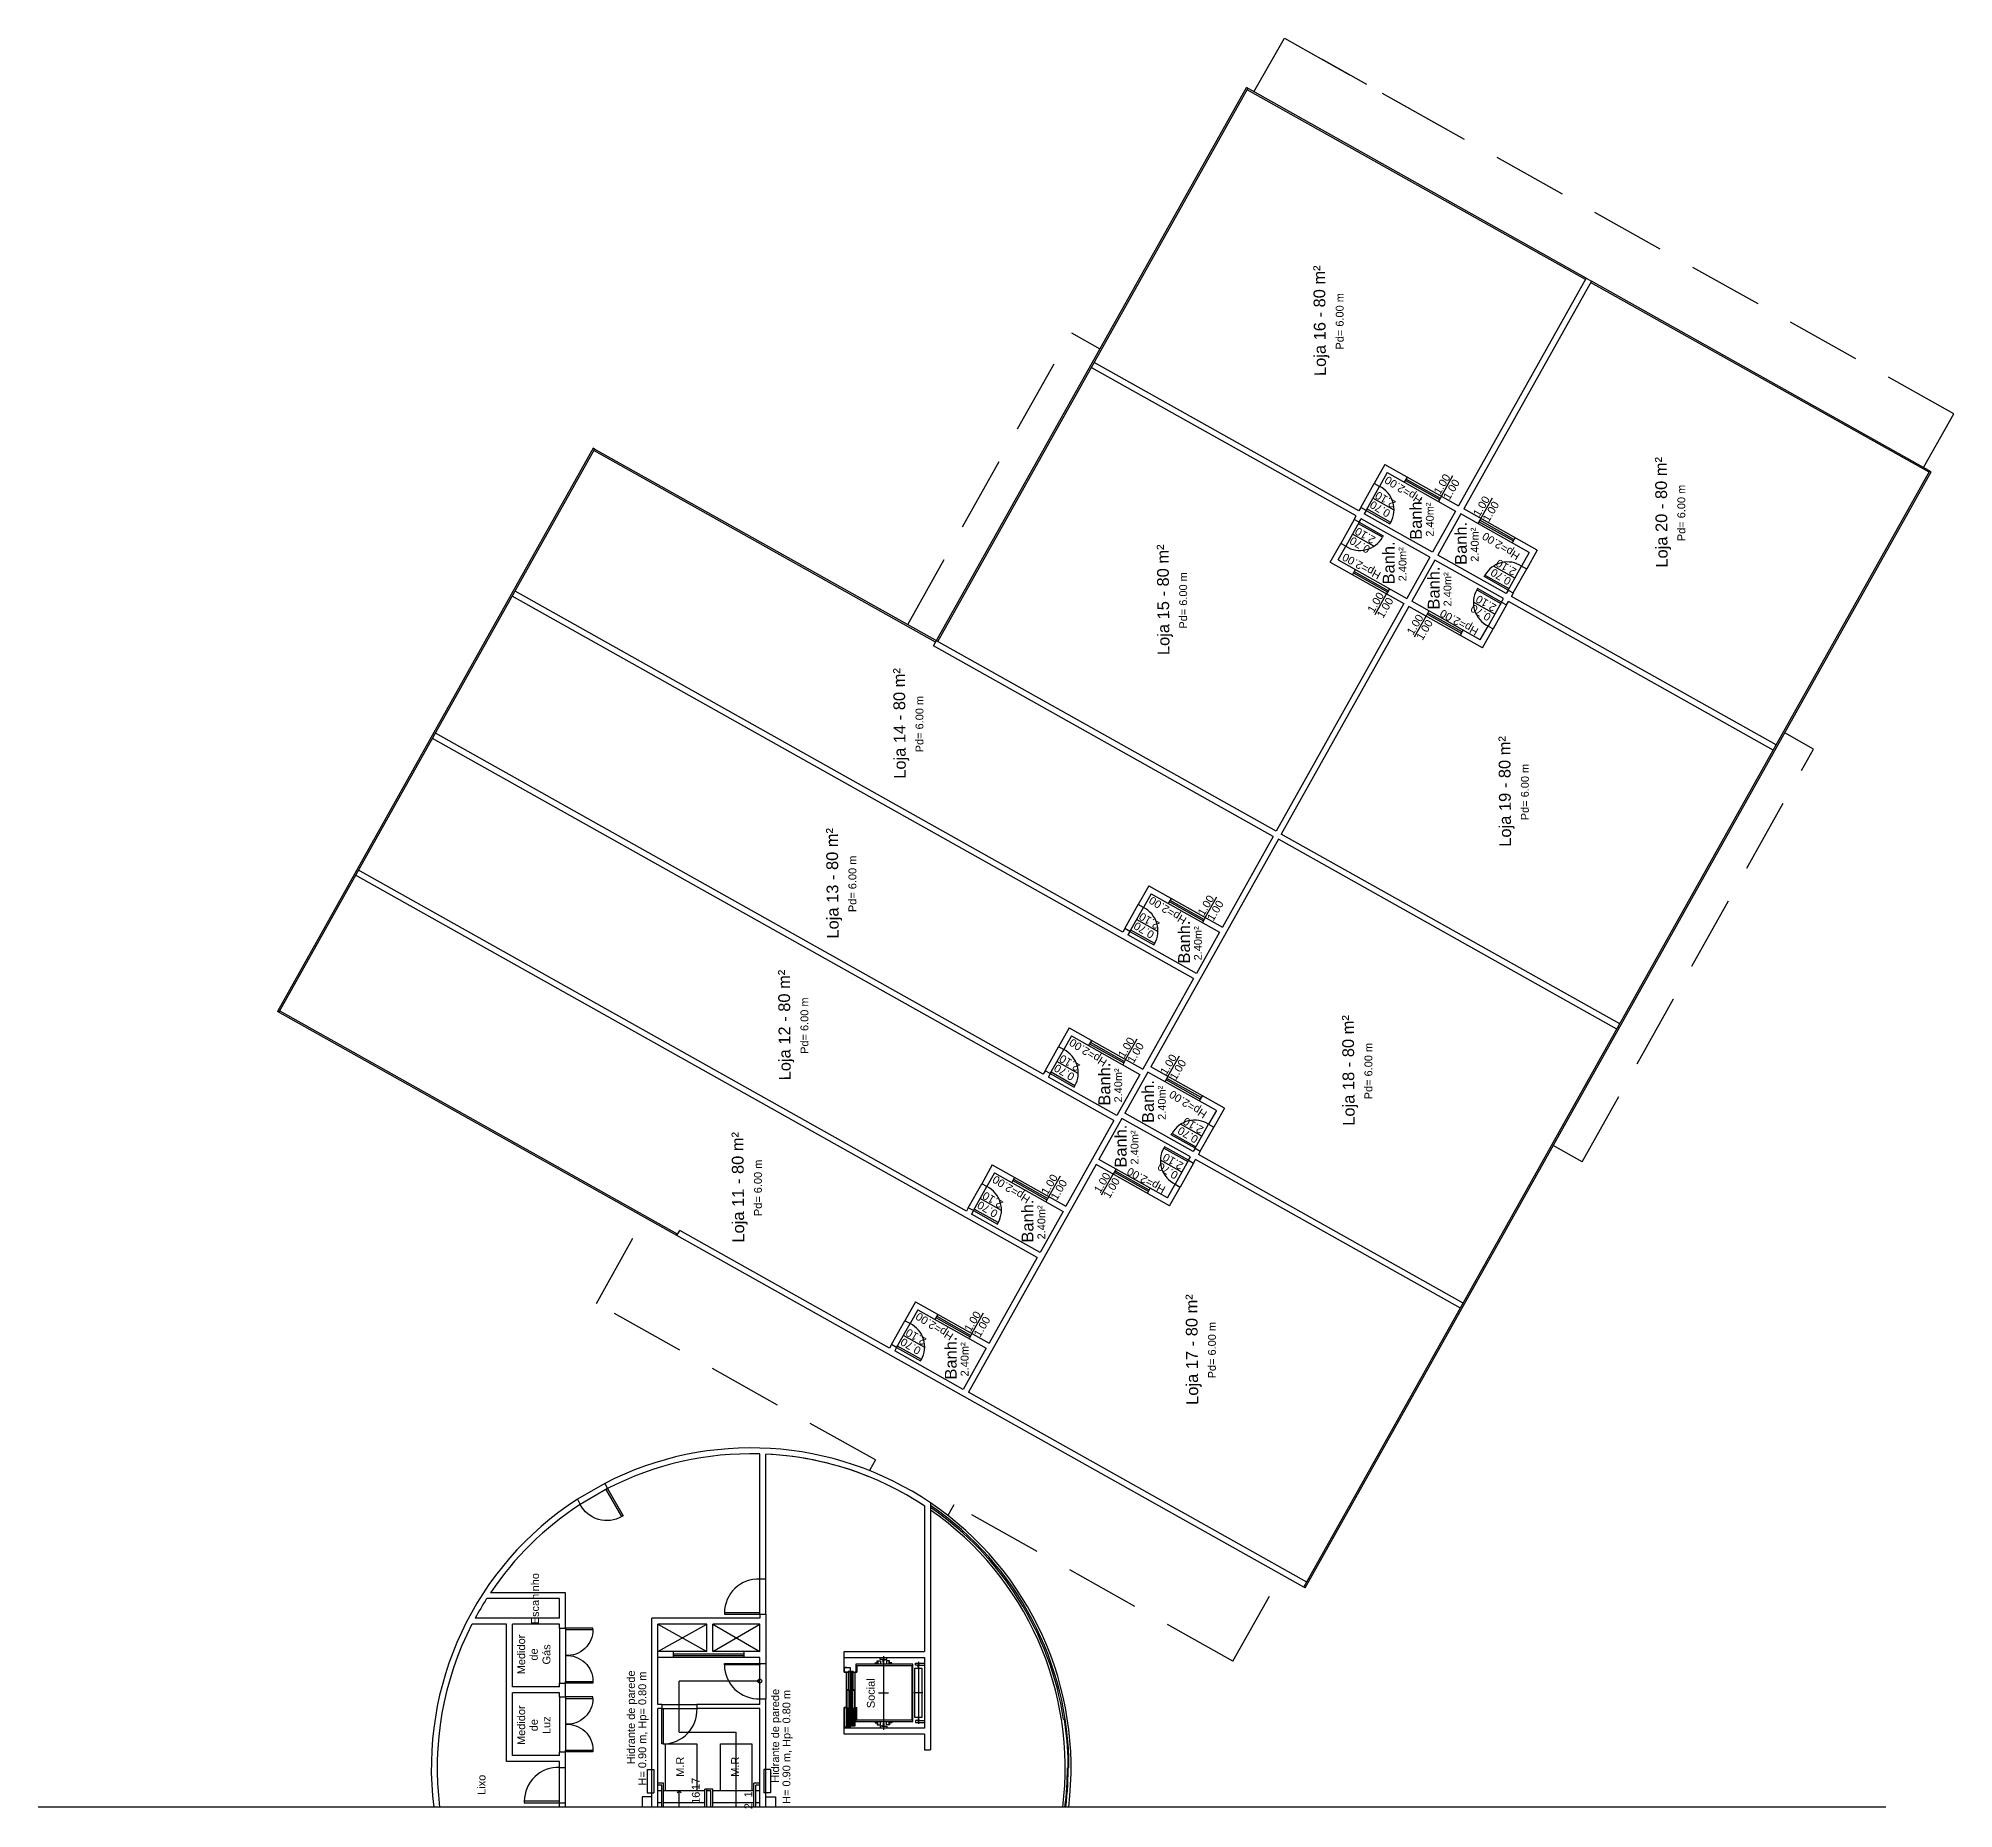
# Model space of a CAD drawing. Header units: millimetres. Extents: x -210 to 1173, y -437 to 320.
# Drawn here: x 862.41 to 911.2, y -181.3 to -136.2 of the extents above; entities that cross this region are included whole.
import ezdxf
from ezdxf.enums import TextEntityAlignment as Align

# ---------------------------------------------------------------- set-up
doc = ezdxf.new("R2010")
doc.units = ezdxf.units.MM
doc.header["$LTSCALE"] = 0.3
for name, pattern in [('DASHDOTX2', [50.8, 25.4, -12.7, 0, -12.7]), ('DASHED2', [9.525, 6.35, -3.175]), ('LTYPE_4', [112.5, 56.25, -56.25]), ('LTYPE_6', [168.75, 112.5, -28.125, 0, -28.125])]:
    doc.linetypes.add(name, pattern=pattern)
for name, color, linetype in [('CORTE', 6, 'Continuous'), ('COTAS', 1, 'Continuous'), ('ESQUADRIAS', 3, 'Continuous'), ('LAYER_0', 6, 'Continuous'), ('LINHA DE CORTE', 6, 'DASHDOTX2'), ('PISO', 1, 'Continuous'), ('PROJEÇÃO', 1, 'DASHED2'), ('TEXTOS', 2, 'Continuous'), ('VISTA', 2, 'Continuous')]:
    doc.layers.add(name, color=color, linetype=linetype)
doc.styles.add('2MM 1_100', font='ARIAL.TTF', dxfattribs={"height": 0.2})
doc.styles.add('3MM 1_100', font='ARIAL.TTF', dxfattribs={"height": 0.3})

msp = doc.modelspace()

# ---------------------------------------------------------------- texts
at = {"layer": 'TEXTOS'}
for s, height, rotation, style, p in [('Loja 16 - 80 m²', 0.3, 90.4898, '3MM 1_100', (895.05, -143.395)), ('Pd= 6.00 m', 0.2, 90, '2MM 1_100', (895.561, -143.41)), ('Loja 20 - 80 m²', 0.3, 90.4898, '3MM 1_100', (903.755, -148.276)), ('Hp=2.00', 0.2, 147.5922, '2MM 1_100', (897.184, -147.709)), ('1.00', 0.2, 59.4538, '2MM 1_100', (898.168, -147.558)), ('2.10', 0.2, 149.4538, '2MM 1_100', (896.724, -147.954)), ('1.00', 0.2, 59.4538, '2MM 1_100', (898.407, -147.692)), ('Pd= 6.00 m', 0.2, 90, '2MM 1_100', (904.265, -148.292)), ('0.70', 0.2, 149.4538, '2MM 1_100', (896.59, -148.193)), ('Banh.', 0.3, 90, '3MM 1_100', (897.504, -148.427)), ('2.40m²', 0.2, 90, '2MM 1_100', (897.857, -148.459)), ('1.00', 0.2, 59.4538, '2MM 1_100', (899.172, -148.121)), ('1.00', 0.2, 59.4538, '2MM 1_100', (899.411, -148.255)), ('2.10', 0.2, 149.4538, '2MM 1_100', (896.21, -148.87)), ('Banh.', 0.3, 90, '3MM 1_100', (898.649, -149.067)), ('2.40m²', 0.2, 90, '2MM 1_100', (899.002, -149.099)), ('Hp=2.00', 0.2, 147.5922, '2MM 1_100', (899.67, -149.14)), ('Loja 15 - 80 m²', 0.3, 90.4898, '3MM 1_100', (891.064, -150.503)), ('0.70', 0.2, 149.4538, '2MM 1_100', (896.076, -149.109)), ('Banh.', 0.3, 90, '3MM 1_100', (896.809, -149.564)), ('2.40m²', 0.2, 90, '2MM 1_100', (897.162, -149.597)), ('Hp=2.00', 0.2, 151.1332, '2MM 1_100', (896.117, -149.649)), ('Banh.', 0.3, 90, '3MM 1_100', (897.955, -150.204)), ('0.70', 0.2, 149.4538, '2MM 1_100', (899.667, -149.919)), ('2.10', 0.2, 149.4538, '2MM 1_100', (899.801, -149.68)), ('Pd= 6.00 m', 0.2, 90, '2MM 1_100', (891.574, -150.519)), ('2.40m²', 0.2, 90, '2MM 1_100', (898.308, -150.237)), ('1.00', 0.2, 59.4538, '2MM 1_100', (896.478, -150.571)), ('1.00', 0.2, 59.4538, '2MM 1_100', (896.718, -150.705)), ('Hp=2.00', 0.2, 151.1332, '2MM 1_100', (898.604, -151.08)), ('0.70', 0.2, 149.4538, '2MM 1_100', (899.154, -150.835)), ('2.10', 0.2, 149.4538, '2MM 1_100', (899.288, -150.596)), ('1.00', 0.2, 59.4538, '2MM 1_100', (897.482, -151.134)), ('1.00', 0.2, 59.4538, '2MM 1_100', (897.722, -151.268)), ('Loja 14 - 80 m²', 0.3, 90.4898, '3MM 1_100', (884.346, -153.654)), ('Pd= 6.00 m', 0.2, 90, '2MM 1_100', (884.856, -153.67)), ('Loja 19 - 80 m²', 0.3, 90.4898, '3MM 1_100', (899.768, -155.385)), ('Pd= 6.00 m', 0.2, 90, '2MM 1_100', (900.279, -155.4)), ('Loja 13 - 80 m²', 0.3, 90.4898, '3MM 1_100', (882.637, -157.725)), ('Pd= 6.00 m', 0.2, 90, '2MM 1_100', (883.147, -157.74)), ('Hp=2.00', 0.2, 147.5922, '2MM 1_100', (891.18, -158.417)), ('1.00', 0.2, 59.4538, '2MM 1_100', (892.153, -158.287)), ('2.10', 0.2, 149.4538, '2MM 1_100', (890.709, -158.683)), ('1.00', 0.2, 59.4538, '2MM 1_100', (892.392, -158.421)), ('0.70', 0.2, 149.4538, '2MM 1_100', (890.574, -158.922)), ('Banh.', 0.3, 90, '3MM 1_100', (891.596, -159.221)), ('2.40m²', 0.2, 90, '2MM 1_100', (891.949, -159.253)), ('Loja 12 - 80 m²', 0.3, 90.4898, '3MM 1_100', (881.414, -161.336)), ('Pd= 6.00 m', 0.2, 90, '2MM 1_100', (881.925, -161.351)), ('Loja 18 - 80 m²', 0.3, 90.4898, '3MM 1_100', (895.782, -162.493)), ('Hp=2.00', 0.2, 147.5922, '2MM 1_100', (889.15, -162.037)), ('1.00', 0.2, 59.4538, '2MM 1_100', (890.123, -161.906)), ('1.00', 0.2, 59.4538, '2MM 1_100', (890.362, -162.041)), ('Pd= 6.00 m', 0.2, 90, '2MM 1_100', (896.293, -162.509)), ('0.70', 0.2, 149.4538, '2MM 1_100', (888.544, -162.542)), ('2.10', 0.2, 149.4538, '2MM 1_100', (888.679, -162.302)), ('Banh.', 0.3, 90, '3MM 1_100', (889.566, -162.84)), ('2.40m²', 0.2, 90, '2MM 1_100', (889.919, -162.873)), ('1.00', 0.2, 59.4538, '2MM 1_100', (891.199, -162.338)), ('1.00', 0.2, 59.4538, '2MM 1_100', (891.439, -162.472)), ('Banh.', 0.3, 90, '3MM 1_100', (890.677, -163.284)), ('2.40m²', 0.2, 90, '2MM 1_100', (891.03, -163.316)), ('Hp=2.00', 0.2, 147.5922, '2MM 1_100', (891.697, -163.357)), ('Banh.', 0.3, 90, '3MM 1_100', (889.982, -164.421)), ('0.70', 0.2, 149.4538, '2MM 1_100', (891.694, -164.136)), ('2.10', 0.2, 149.4538, '2MM 1_100', (891.829, -163.897)), ('Loja 11 - 80 m²', 0.3, 90.4898, '3MM 1_100', (880.23, -165.469)), ('2.40m²', 0.2, 90, '2MM 1_100', (890.335, -164.454)), ('Pd= 6.00 m', 0.2, 90, '2MM 1_100', (880.741, -165.484)), ('0.70', 0.2, 149.4538, '2MM 1_100', (891.181, -165.052)), ('2.10', 0.2, 149.4538, '2MM 1_100', (891.315, -164.813)), ('Hp=2.00', 0.2, 147.5922, '2MM 1_100', (887.193, -165.525)), ('1.00', 0.2, 59.4538, '2MM 1_100', (888.166, -165.395)), ('1.00', 0.2, 59.4538, '2MM 1_100', (888.406, -165.53)), ('1.00', 0.2, 59.4538, '2MM 1_100', (889.51, -165.351)), ('1.00', 0.2, 59.4538, '2MM 1_100', (889.749, -165.485)), ('Hp=2.00', 0.2, 151.1332, '2MM 1_100', (890.631, -165.297)), ('0.70', 0.2, 149.4538, '2MM 1_100', (886.588, -166.031)), ('2.10', 0.2, 149.4538, '2MM 1_100', (886.722, -165.791)), ('Banh.', 0.3, 90, '3MM 1_100', (887.609, -166.329)), ('2.40m²', 0.2, 90, '2MM 1_100', (887.962, -166.362)), ('Loja 17 - 80 m²', 0.3, 90.4898, '3MM 1_100', (891.796, -169.602)), ('Hp=2.00', 0.2, 147.5922, '2MM 1_100', (885.237, -169.014)), ('1.00', 0.2, 59.4538, '2MM 1_100', (886.21, -168.884)), ('1.00', 0.2, 59.4538, '2MM 1_100', (886.449, -169.018)), ('0.70', 0.2, 149.4538, '2MM 1_100', (884.631, -169.519)), ('2.10', 0.2, 149.4538, '2MM 1_100', (884.766, -169.28)), ('Banh.', 0.3, 90, '3MM 1_100', (885.653, -169.818)), ('Pd= 6.00 m', 0.2, 90, '2MM 1_100', (892.306, -169.617)), ('2.40m²', 0.2, 90, '2MM 1_100', (886.006, -169.851)), ('Escaninho', 0.2, 90, '2MM 1_100', (875.063, -175.947)), ('Medidor', 0.2, 90, '2MM 1_100', (874.71, -177.368)), ('Gás', 0.2, 90, '2MM 1_100', (875.353, -177.368)), ('de', 0.2, 90, '2MM 1_100', (875.031, -177.368)), ('Hidrante de parede', 0.2, 90, '2MM 1_100', (877.506, -178.971)), ('H= 0.90 m, Hp= 0.80 m', 0.2, 90, '2MM 1_100', (877.794, -179.255)), ('Social', 0.2, 90, '2MM 1_100', (883.616, -178.356)), ('Hidrante de parede', 0.2, 90, '2MM 1_100', (881.18, -179.441)), ('H= 0.90 m, Hp= 0.80 m', 0.2, 90, '2MM 1_100', (881.467, -179.724)), ('Medidor', 0.2, 90, '2MM 1_100', (874.71, -179.169)), ('de', 0.2, 90, '2MM 1_100', (875.031, -179.169)), ('Luz', 0.2, 90, '2MM 1_100', (875.353, -179.169)), ('M.R', 0.2, 90, '2MM 1_100', (878.758, -180.228)), ('M.R', 0.2, 90, '2MM 1_100', (880.158, -180.228)), ('Lixo', 0.2, 90, '2MM 1_100', (873.699, -180.688)), ('17', 0.2, 90, '2MM 1_100', (879.155, -180.664)), ('16', 0.2, 90, '2MM 1_100', (879.158, -181.019)), ('1', 0.2, 90, '2MM 1_100', (880.496, -180.933)), ('2', 0.2, 90, '2MM 1_100', (880.496, -181.233))]:
    msp.add_text(s, height=height, rotation=rotation, dxfattribs=dict(at, style=style)).set_placement(p, align=Align.MIDDLE_CENTER)

# ---------------------------------------------------------------- linework, layer by layer
msp.add_line((909.475, -181.257), (862.407, -181.257))
at = {"layer": 'CORTE'}
for p, q in [((901.842, -142.313), (898.59, -148.113)), ((901.973, -142.386), (898.72, -148.187)), ((901.842, -142.313), (901.973, -142.386)), ((895.98, -148.369), (889.234, -144.586)), ((896.053, -148.238), (889.307, -144.456)), ((896.713, -147.061), (896.444, -147.541)), ((896.771, -147.265), (896.575, -147.614)), ((896.713, -147.061), (898.59, -148.113)), ((896.771, -147.265), (898.516, -148.244)), ((896.575, -147.614), (896.444, -147.541)), ((896.102, -148.151), (896.053, -148.238)), ((896.233, -148.225), (896.102, -148.151)), ((896.233, -148.225), (896.184, -148.312)), ((897.929, -149.291), (896.184, -148.312)), ((898.516, -148.244), (897.929, -149.291)), ((898.647, -148.317), (898.06, -149.364)), ((900.391, -149.296), (898.647, -148.317)), ((900.596, -149.238), (898.72, -148.187)), ((895.931, -148.456), (895.98, -148.369)), ((896.061, -148.53), (895.931, -148.456)), ((896.061, -148.53), (896.11, -148.443)), ((897.856, -149.421), (896.11, -148.443)), ((895.319, -149.547), (895.588, -149.067)), ((895.523, -149.489), (895.719, -149.14)), ((895.719, -149.14), (895.588, -149.067)), ((900.391, -149.296), (900.196, -149.644)), ((900.596, -149.238), (900.327, -149.718)), ((895.319, -149.547), (897.196, -150.599)), ((895.523, -149.489), (897.269, -150.468)), ((897.856, -149.421), (897.269, -150.468)), ((897.987, -149.495), (897.4, -150.541)), ((899.731, -150.473), (897.987, -149.495)), ((899.804, -150.342), (898.06, -149.364)), ((900.196, -149.644), (900.327, -149.718)), ((890.038, -158.967), (874.552, -150.283)), ((899.853, -150.255), (899.804, -150.342)), ((899.853, -150.255), (899.984, -150.328)), ((891.84, -160.15), (874.478, -150.414)), ((897.196, -150.599), (893.943, -156.399)), ((897.326, -150.672), (894.074, -156.473)), ((899.202, -151.724), (897.326, -150.672)), ((899.144, -151.52), (897.4, -150.541)), ((899.682, -150.56), (899.731, -150.473)), ((899.682, -150.56), (899.813, -150.634)), ((899.813, -150.634), (899.862, -150.546)), ((906.608, -154.33), (899.862, -150.546)), ((899.984, -150.328), (899.935, -150.416)), ((906.682, -154.199), (899.935, -150.416)), ((899.144, -151.52), (899.34, -151.171)), ((899.202, -151.724), (899.471, -151.244)), ((899.34, -151.171), (899.471, -151.244)), ((893.869, -156.53), (885.213, -151.675)), ((893.943, -156.399), (885.286, -151.545)), ((889.81, -163.769), (872.448, -154.033)), ((888.008, -162.587), (872.522, -153.902)), ((894, -156.603), (890.748, -162.404)), ((893.869, -156.53), (892.573, -158.841)), ((902.622, -161.438), (894, -156.603)), ((902.695, -161.308), (894.074, -156.473)), ((887.853, -167.258), (870.492, -157.522)), ((886.051, -166.076), (870.565, -157.391)), ((890.698, -157.79), (890.429, -158.269)), ((890.755, -157.994), (890.56, -158.343)), ((890.698, -157.79), (892.573, -158.841)), ((890.755, -157.994), (892.5, -158.972)), ((890.56, -158.343), (890.429, -158.269)), ((890.087, -158.88), (890.038, -158.967)), ((890.217, -158.953), (890.087, -158.88)), ((890.217, -158.953), (890.168, -159.041)), ((891.913, -160.019), (890.168, -159.041)), ((892.5, -158.972), (891.913, -160.019)), ((891.84, -160.15), (890.543, -162.461)), ((888.668, -161.409), (888.399, -161.889)), ((888.668, -161.409), (890.543, -162.461)), ((888.53, -161.962), (888.399, -161.889)), ((888.726, -161.614), (888.53, -161.962)), ((888.726, -161.614), (890.47, -162.592)), ((892.623, -163.455), (890.748, -162.404)), ((888.057, -162.5), (888.008, -162.587)), ((888.188, -162.573), (888.057, -162.5)), ((888.188, -162.573), (888.139, -162.66)), ((889.883, -163.638), (888.139, -162.66)), ((890.47, -162.592), (889.883, -163.638)), ((890.674, -162.534), (890.087, -163.581)), ((892.419, -163.513), (890.674, -162.534)), ((892.623, -163.455), (892.354, -163.935)), ((889.81, -163.769), (888.587, -165.95)), ((890.014, -163.712), (889.427, -164.759)), ((891.758, -164.69), (890.014, -163.712)), ((891.832, -164.559), (890.087, -163.581)), ((892.419, -163.513), (892.223, -163.862)), ((892.223, -163.862), (892.354, -163.935)), ((889.354, -164.889), (886.101, -170.69)), ((886.712, -164.898), (886.443, -165.378)), ((886.712, -164.898), (888.587, -165.95)), ((891.229, -165.941), (889.354, -164.889)), ((891.171, -165.737), (889.427, -164.759)), ((891.709, -164.777), (891.758, -164.69)), ((891.709, -164.777), (891.84, -164.851)), ((891.881, -164.472), (891.832, -164.559)), ((891.84, -164.851), (891.889, -164.763)), ((891.881, -164.472), (892.011, -164.545)), ((898.636, -168.547), (891.889, -164.763)), ((892.011, -164.545), (891.962, -164.633)), ((898.709, -168.416), (891.962, -164.633)), ((886.573, -165.451), (886.443, -165.378)), ((886.769, -165.102), (886.573, -165.451)), ((886.769, -165.102), (888.513, -166.081)), ((891.171, -165.737), (891.367, -165.388)), ((891.367, -165.388), (891.498, -165.461)), ((891.229, -165.941), (891.498, -165.461)), ((886.1, -165.988), (886.051, -166.076)), ((886.231, -166.062), (886.1, -165.988)), ((886.231, -166.062), (886.182, -166.149)), ((887.927, -167.127), (886.182, -166.149)), ((888.513, -166.081), (887.927, -167.127)), ((878.674, -166.696), (878.747, -166.566)), ((894.649, -175.655), (878.674, -166.696)), ((884.095, -169.565), (878.747, -166.566)), ((887.853, -167.258), (886.63, -169.439)), ((884.755, -168.387), (884.486, -168.867)), ((884.813, -168.591), (884.617, -168.94)), ((884.755, -168.387), (886.63, -169.439)), ((884.813, -168.591), (886.557, -169.57)), ((884.617, -168.94), (884.486, -168.867)), ((884.144, -169.477), (884.095, -169.565)), ((884.274, -169.551), (884.144, -169.477)), ((884.274, -169.551), (884.226, -169.638)), ((885.97, -170.616), (884.226, -169.638)), ((886.557, -169.57), (885.97, -170.616)), ((894.723, -175.525), (886.101, -170.69)), ((880.788, -175.446), (880.788, -172.26)), ((880.938, -175.446), (880.938, -172.265)), ((876.838, -173.011), (876.907, -173.144)), ((876.145, -173.412), (876.214, -173.546)), ((884.988, -173.588), (884.988, -177.296)), ((885.138, -173.508), (885.138, -179.794)), ((874.338, -175.003), (874.338, -175)), ((880.788, -175.446), (880.938, -175.446)), ((875.688, -175.946), (873.83, -175.946)), ((875.838, -175.796), (873.928, -175.796)), ((875.688, -176.446), (875.688, -175.946)), ((875.838, -176.696), (875.838, -175.796)), ((874.338, -176.596), (873.456, -176.596)), ((875.688, -176.446), (873.535, -176.446)), ((874.338, -180.096), (874.338, -176.596)), ((874.488, -178.196), (874.488, -176.596)), ((875.688, -176.596), (874.488, -176.596)), ((875.688, -176.696), (875.688, -176.596)), ((878.038, -181.257), (878.038, -176.446)), ((880.788, -176.446), (878.038, -176.446)), ((878.188, -177.446), (878.188, -176.596)), ((879.438, -176.596), (878.188, -176.596)), ((878.188, -176.596), (879.438, -177.296)), ((878.188, -177.296), (879.438, -176.596)), ((879.438, -177.296), (879.438, -176.596)), ((879.588, -177.296), (879.588, -176.596)), ((880.788, -176.596), (879.588, -176.596)), ((879.588, -177.296), (880.788, -176.596)), ((879.588, -176.596), (880.788, -177.296)), ((880.788, -176.346), (880.788, -176.446)), ((880.788, -176.346), (880.938, -176.346)), ((880.788, -177.296), (880.788, -176.596)), ((880.938, -176.346), (880.938, -177.596)), ((880.938, -176.446), (880.938, -176.446)), ((875.688, -176.696), (875.838, -176.696)), ((879.438, -177.296), (878.188, -177.296)), ((878.188, -178.646), (878.188, -177.446)), ((880.788, -177.446), (878.188, -177.446)), ((880.788, -177.296), (879.588, -177.296)), ((880.788, -177.596), (880.788, -177.446)), ((882.938, -177.296), (884.988, -177.296)), ((882.938, -177.701), (882.938, -177.296)), ((882.938, -177.446), (884.988, -177.446)), ((884.988, -177.446), (884.988, -179.246)), ((875.688, -178.196), (875.688, -178.096)), ((875.688, -178.096), (875.838, -178.096)), ((875.838, -178.446), (875.838, -178.096)), ((883.259, -177.646), (883.258, -177.647)), ((875.688, -178.196), (874.488, -178.196)), ((874.488, -179.946), (874.488, -178.346)), ((875.688, -178.346), (874.488, -178.346)), ((875.688, -178.446), (875.688, -178.346)), ((875.688, -178.446), (875.838, -178.446)), ((880.788, -178.646), (880.788, -178.496)), ((880.938, -181.257), (880.938, -178.496)), ((878.288, -178.646), (878.188, -178.646)), ((878.288, -178.746), (878.188, -178.746)), ((878.188, -181.257), (878.188, -178.746)), ((880.788, -178.646), (879.188, -178.646)), ((880.788, -178.746), (879.188, -178.746)), ((880.788, -181.257), (880.788, -178.746)), ((882.938, -179.396), (882.938, -179.221)), ((884.988, -179.246), (882.938, -179.246)), ((884.988, -179.396), (882.938, -179.396)), ((884.988, -179.246), (883.088, -179.246)), ((884.988, -179.396), (884.988, -179.794)), ((875.688, -179.946), (874.488, -179.946)), ((875.688, -179.946), (875.688, -179.846)), ((875.688, -179.846), (875.838, -179.846)), ((875.838, -180.246), (875.838, -179.846)), ((884.988, -179.794), (885.138, -179.794)), ((875.688, -180.096), (874.338, -180.096)), ((875.688, -180.246), (875.688, -180.096)), ((875.688, -180.246), (875.838, -180.246)), ((877.918, -180.297), (877.918, -180.897)), ((877.918, -180.297), (878.088, -180.297)), ((878.088, -180.297), (878.088, -180.897)), ((881.058, -180.297), (880.888, -180.297)), ((880.888, -180.297), (880.888, -180.897)), ((881.058, -180.297), (881.058, -180.897)), ((877.918, -180.897), (878.088, -180.897)), ((881.058, -180.897), (880.888, -180.897)), ((875.688, -181.257), (875.688, -181.146)), ((875.688, -181.146), (875.838, -181.146)), ((875.838, -181.257), (875.838, -181.146))]:
    msp.add_line(p, q, dxfattribs=at)
for points in [[(878.038, -181.257), (878.038, -180.997), (877.788, -180.997), (877.788, -181.257)], [(880.938, -181.257), (880.938, -180.997), (881.188, -180.997), (881.188, -181.257)], [(878.038, -181.297), (878.038, -181.297)]]:
    msp.add_lwpolyline(points, dxfattribs=at)
for radius, start, end in [(8.15, 55.8983, 117.244), (8, 88.4307, 117.244), (8, 67.3907, 87.3556), (8, 56.4665, 87.3556), (8.15, 122.8772, 187.0479), (8, 122.9832, 146.1136), (8, 147.3981, 151.556), (8, 152.7709, 187.1808)]:
    msp.add_arc((880.569, -180.257), radius, start, end, dxfattribs=at)
at = {"layer": 'COTAS'}
for p, q in [((898.152, -147.868), (898.448, -147.341)), ((896.947, -148.224), (896.404, -147.919)), ((899.156, -148.431), (899.452, -147.904)), ((896.433, -149.14), (895.89, -148.835)), ((900.025, -149.95), (899.481, -149.645)), ((896.463, -150.881), (896.758, -150.354)), ((899.511, -150.866), (898.968, -150.561)), ((897.467, -151.444), (897.762, -150.917)), ((892.137, -158.597), (892.433, -158.07)), ((890.932, -158.953), (890.389, -158.648)), ((890.107, -162.216), (890.403, -161.689)), ((888.902, -162.572), (888.359, -162.268)), ((891.184, -162.648), (891.479, -162.121)), ((892.052, -164.167), (891.509, -163.862)), ((891.538, -165.083), (890.995, -164.778)), ((888.151, -165.705), (888.446, -165.178)), ((889.494, -165.661), (889.79, -165.134)), ((886.945, -166.061), (886.402, -165.757)), ((886.194, -169.194), (886.49, -168.667)), ((884.989, -169.55), (884.446, -169.245)), ((880.788, -178.046), (878.738, -178.046)), ((878.738, -179.346), (878.738, -178.046)), ((878.738, -179.346), (880.188, -179.346)), ((880.188, -181.257), (880.188, -179.346)), ((878.738, -180.846), (878.687, -180.896)), ((878.738, -180.846), (878.787, -180.896)), ((878.738, -181.257), (878.738, -180.846))]:
    msp.add_line(p, q, dxfattribs=at)
msp.add_circle((880.788, -178.046), 0.05, dxfattribs=at)
at = {"layer": 'ESQUADRIAS'}
for p, q in [((885.213, -151.675), (893.186, -137.458)), ((885.321, -151.564), (893.22, -137.478)), ((901.842, -142.313), (893.186, -137.458)), ((901.823, -142.348), (893.201, -137.513)), ((910.575, -147.256), (901.954, -142.421)), ((910.63, -147.241), (901.973, -142.386)), ((876.547, -146.643), (868.5, -160.991)), ((876.581, -146.663), (868.535, -161.011)), ((876.581, -146.663), (876.547, -146.643)), ((885.267, -151.579), (876.562, -146.698)), ((885.321, -151.564), (876.581, -146.663)), ((894.649, -175.655), (910.595, -147.221)), ((894.684, -175.675), (910.63, -147.241)), ((878.674, -166.696), (868.5, -160.991)), ((878.693, -166.661), (868.555, -160.976)), ((894.684, -175.675), (894.649, -175.655)), ((888.568, -179.016), (888.529, -179.022)), ((888.664, -180.257), (888.624, -180.257))]:
    msp.add_line(p, q, dxfattribs=at)
for points in [[(896.843, -148.567), (896.863, -148.532), (896.252, -148.19), (896.233, -148.225)], [(896.672, -148.872), (896.652, -148.907), (896.042, -148.565), (896.061, -148.53)], [(899.072, -150.218), (899.052, -150.253), (899.663, -150.595), (899.682, -150.56)], [(899.243, -149.913), (899.262, -149.878), (899.873, -150.22), (899.853, -150.255)], [(890.828, -159.296), (890.848, -159.261), (890.237, -158.918), (890.217, -158.953)], [(888.798, -162.915), (888.818, -162.881), (888.207, -162.538), (888.188, -162.573)], [(891.099, -164.435), (891.079, -164.47), (891.69, -164.812), (891.709, -164.777)], [(891.27, -164.13), (891.29, -164.095), (891.9, -164.437), (891.881, -164.472)], [(886.842, -166.404), (886.861, -166.369), (886.251, -166.027), (886.231, -166.062)], [(884.885, -169.893), (884.905, -169.858), (884.294, -169.516), (884.274, -169.551)], [(880.788, -176.346), (880.788, -176.306), (879.888, -176.306), (879.888, -176.346)], [(880.788, -177.596), (880.788, -177.636), (879.888, -177.636), (879.888, -177.596)], [(878.288, -178.746), (878.328, -178.746), (878.328, -179.646), (878.288, -179.646)], [(875.688, -181.146), (875.688, -181.106), (874.788, -181.106), (874.788, -181.146)]]:
    msp.add_lwpolyline(points, close=True, dxfattribs=at)
at = {"layer": 'ESQUADRIAS', "extrusion": (-4.50826e-14, -2.75354e-14, -1)}
msp.add_lwpolyline([(-877.274, -173.856), (-876.872, -173.164), (-876.907, -173.144), (-877.308, -173.836)], close=True, dxfattribs=at)
at = {"layer": 'ESQUADRIAS', "extrusion": (-1.22461e-16, 2.18219e-21, -1)}
for points in [[(-875.838, -176.696), (-875.838, -176.736), (-876.538, -176.736), (-876.538, -176.696)], [(-875.838, -178.096), (-875.838, -178.056), (-876.538, -178.056), (-876.538, -178.096)], [(-875.838, -178.446), (-875.838, -178.486), (-876.538, -178.486), (-876.538, -178.446)], [(-875.838, -179.846), (-875.838, -179.806), (-876.538, -179.806), (-876.538, -179.846)]]:
    msp.add_lwpolyline(points, close=True, dxfattribs=at)
at = {"layer": 'ESQUADRIAS'}
for radius, start, end in [(8.095, 359.9965, 55.6344), (8.055, 8.8175, 55.4396), (8.075, 352.8863, 8.8175), (8.055, 352.8685, 359.9965)]:
    msp.add_arc((880.569, -180.257), radius, start, end, dxfattribs=at)
at = {"layer": 'LAYER_0', "color": 11}
for p, q in [((884.688, -177.616), (883.238, -177.616)), ((883.238, -177.616), (883.238, -177.819)), ((883.728, -177.591), (883.728, -177.585)), ((883.728, -177.585), (883.782, -177.585)), ((883.728, -177.591), (883.788, -177.591)), ((883.782, -177.585), (883.782, -177.531)), ((883.782, -177.531), (883.863, -177.531)), ((883.788, -177.591), (883.788, -177.531)), ((883.788, -177.591), (883.788, -177.616)), ((883.853, -177.496), (883.853, -177.446)), ((883.893, -177.496), (883.853, -177.496)), ((883.863, -177.531), (883.863, -177.591)), ((883.863, -177.591), (883.863, -177.616)), ((883.938, -177.496), (883.893, -177.496)), ((883.893, -177.496), (883.893, -177.501)), ((883.897, -177.505), (883.893, -177.501)), ((883.93, -177.506), (883.897, -177.505)), ((883.93, -177.506), (883.934, -177.51)), ((883.934, -177.526), (883.93, -177.529)), ((883.93, -177.571), (883.93, -177.529)), ((883.938, -177.571), (883.93, -177.571)), ((883.934, -177.526), (883.934, -177.51)), ((883.983, -177.496), (883.938, -177.496)), ((883.938, -177.571), (883.946, -177.571)), ((883.943, -177.51), (883.946, -177.506)), ((883.943, -177.526), (883.943, -177.51)), ((883.943, -177.526), (883.946, -177.529)), ((883.946, -177.506), (883.98, -177.505)), ((883.946, -177.571), (883.946, -177.529)), ((883.98, -177.505), (883.983, -177.501)), ((883.983, -177.496), (884.023, -177.496)), ((883.983, -177.496), (883.983, -177.501)), ((884.094, -177.531), (884.013, -177.531)), ((884.013, -177.531), (884.013, -177.591)), ((884.013, -177.591), (884.013, -177.616)), ((884.023, -177.496), (884.023, -177.446)), ((884.088, -177.591), (884.088, -177.531)), ((884.088, -177.591), (884.088, -177.616)), ((884.148, -177.591), (884.088, -177.591)), ((884.094, -177.585), (884.094, -177.531)), ((884.148, -177.585), (884.094, -177.585)), ((884.148, -177.591), (884.148, -177.585)), ((884.688, -179.076), (884.688, -177.616)), ((884.756, -177.642), (884.756, -177.592)), ((884.756, -177.592), (884.988, -177.592)), ((882.938, -177.821), (882.938, -177.701)), ((882.938, -177.701), (882.998, -177.701)), ((882.938, -177.821), (883.043, -177.821)), ((882.996, -177.703), (882.94, -177.703)), ((882.94, -177.703), (882.94, -177.819)), ((883.041, -177.819), (882.94, -177.819)), ((882.996, -177.716), (882.996, -177.703)), ((882.998, -177.716), (882.996, -177.716)), ((882.998, -177.701), (882.998, -177.716)), ((882.998, -177.701), (883.088, -177.701)), ((882.998, -179.221), (882.998, -177.821)), ((883.086, -177.804), (883.041, -177.804)), ((883.041, -177.804), (883.041, -177.819)), ((883.043, -177.821), (883.043, -177.806)), ((883.043, -177.806), (883.088, -177.806)), ((883.088, -177.809), (883.048, -177.809)), ((883.048, -177.809), (883.048, -178.291)), ((883.05, -178.289), (883.05, -177.811)), ((883.05, -177.811), (883.086, -177.811)), ((883.088, -177.791), (883.086, -177.791)), ((883.086, -177.791), (883.086, -177.804)), ((883.086, -177.811), (883.086, -177.824)), ((883.086, -177.824), (883.088, -177.824)), ((883.088, -177.701), (883.088, -177.791)), ((883.088, -177.791), (883.088, -179.221)), ((883.118, -177.791), (883.118, -179.196)), ((883.118, -177.791), (883.12, -177.791)), ((883.163, -177.806), (883.118, -177.806)), ((883.118, -177.809), (883.158, -177.809)), ((883.12, -177.824), (883.118, -177.824)), ((883.12, -177.791), (883.12, -177.804)), ((883.12, -177.804), (883.165, -177.804)), ((883.156, -177.811), (883.12, -177.811)), ((883.12, -177.811), (883.12, -177.824)), ((883.156, -178.289), (883.156, -177.811)), ((883.158, -177.809), (883.158, -178.291)), ((883.163, -177.821), (883.163, -177.806)), ((883.163, -177.821), (883.208, -177.821)), ((883.165, -177.804), (883.165, -177.819)), ((883.165, -177.819), (883.208, -177.819)), ((883.238, -177.819), (883.208, -177.819)), ((883.208, -177.821), (883.258, -177.821)), ((883.208, -177.821), (883.208, -179.196)), ((883.258, -177.646), (883.258, -177.821)), ((883.258, -177.646), (884.658, -177.646)), ((884.658, -177.646), (884.658, -179.046)), ((884.738, -177.716), (884.918, -177.716)), ((884.738, -178.976), (884.738, -177.716)), ((884.796, -177.642), (884.756, -177.642)), ((884.861, -177.642), (884.988, -177.642)), ((884.918, -177.716), (884.918, -178.976)), ((883.003, -178.271), (883.043, -178.271)), ((883.003, -178.271), (883.003, -178.741)), ((883.041, -178.273), (883.005, -178.273)), ((883.005, -178.739), (883.005, -178.273)), ((883.041, -178.286), (883.041, -178.273)), ((883.043, -178.286), (883.041, -178.286)), ((883.043, -178.271), (883.043, -178.286)), ((883.048, -178.291), (883.088, -178.291)), ((883.086, -178.289), (883.05, -178.289)), ((883.088, -178.276), (883.086, -178.276)), ((883.086, -178.276), (883.086, -178.289)), ((883.118, -178.276), (883.12, -178.276)), ((883.158, -178.291), (883.118, -178.291)), ((883.12, -178.276), (883.12, -178.289)), ((883.12, -178.289), (883.156, -178.289)), ((883.203, -178.271), (883.163, -178.271)), ((883.163, -178.271), (883.163, -178.286)), ((883.163, -178.286), (883.165, -178.286)), ((883.165, -178.286), (883.165, -178.273)), ((883.165, -178.273), (883.201, -178.273)), ((883.201, -178.739), (883.201, -178.273)), ((883.203, -178.271), (883.203, -178.741)), ((882.998, -178.721), (882.938, -178.721)), ((882.938, -178.721), (882.938, -179.221)), ((882.94, -179.219), (882.94, -178.723)), ((882.94, -178.723), (882.996, -178.723)), ((882.996, -178.723), (882.996, -178.736)), ((882.996, -178.736), (882.998, -178.736)), ((883.003, -178.741), (883.043, -178.741)), ((883.041, -178.739), (883.005, -178.739)), ((883.043, -178.726), (883.041, -178.726)), ((883.041, -178.726), (883.041, -178.739)), ((883.043, -178.741), (883.043, -178.726)), ((883.163, -178.741), (883.163, -178.726)), ((883.163, -178.726), (883.165, -178.726)), ((883.203, -178.741), (883.163, -178.741)), ((883.165, -178.726), (883.165, -178.739)), ((883.165, -178.739), (883.201, -178.739)), ((883.208, -178.721), (883.258, -178.721)), ((883.208, -178.736), (883.21, -178.736)), ((883.21, -178.736), (883.21, -178.723)), ((883.21, -178.723), (883.238, -178.723)), ((883.238, -178.723), (883.238, -179.076)), ((883.238, -179.076), (884.688, -179.076)), ((883.258, -179.046), (883.258, -178.721)), ((884.658, -179.046), (883.258, -179.046)), ((883.788, -179.101), (883.788, -179.076)), ((883.863, -179.101), (883.863, -179.076)), ((884.013, -179.101), (884.013, -179.076)), ((884.088, -179.101), (884.088, -179.076)), ((884.918, -178.976), (884.738, -178.976)), ((884.796, -179.05), (884.756, -179.05)), ((884.756, -179.05), (884.756, -179.1)), ((884.861, -179.05), (884.988, -179.05)), ((882.938, -179.221), (882.998, -179.221)), ((882.996, -179.219), (882.94, -179.219)), ((882.998, -179.206), (882.996, -179.206)), ((882.996, -179.206), (882.996, -179.219)), ((883.088, -179.221), (882.998, -179.221)), ((883.208, -179.196), (883.118, -179.196)), ((883.728, -179.101), (883.788, -179.101)), ((883.728, -179.101), (883.728, -179.107)), ((883.728, -179.107), (883.782, -179.107)), ((883.782, -179.107), (883.782, -179.161)), ((883.782, -179.161), (883.863, -179.161)), ((883.788, -179.101), (883.788, -179.161)), ((883.893, -179.196), (883.853, -179.196)), ((883.853, -179.196), (883.853, -179.246)), ((883.863, -179.161), (883.863, -179.101)), ((883.897, -179.188), (883.893, -179.192)), ((883.893, -179.196), (883.893, -179.192)), ((883.893, -179.196), (883.938, -179.196)), ((883.93, -179.187), (883.897, -179.188)), ((883.938, -179.121), (883.93, -179.121)), ((883.93, -179.121), (883.93, -179.163)), ((883.934, -179.167), (883.93, -179.163)), ((883.934, -179.183), (883.93, -179.187)), ((883.934, -179.167), (883.934, -179.183)), ((883.938, -179.121), (883.946, -179.121)), ((883.938, -179.196), (883.983, -179.196)), ((883.943, -179.167), (883.946, -179.163)), ((883.943, -179.167), (883.943, -179.183)), ((883.946, -179.187), (883.943, -179.183)), ((883.946, -179.121), (883.946, -179.163)), ((883.946, -179.187), (883.98, -179.188)), ((883.98, -179.188), (883.983, -179.192)), ((883.983, -179.196), (883.983, -179.192)), ((883.983, -179.196), (884.023, -179.196)), ((884.013, -179.161), (884.013, -179.101)), ((884.094, -179.161), (884.013, -179.161)), ((884.023, -179.196), (884.023, -179.246)), ((884.148, -179.101), (884.088, -179.101)), ((884.088, -179.101), (884.088, -179.161)), ((884.148, -179.107), (884.094, -179.107)), ((884.094, -179.107), (884.094, -179.161)), ((884.148, -179.101), (884.148, -179.107)), ((884.756, -179.1), (884.988, -179.1))]:
    msp.add_line(p, q, dxfattribs=at)
at = {"layer": 'LAYER_0', "color": 1, "linetype": 'LTYPE_4'}
for p, q in [((883.797, -177.531), (883.797, -177.591)), ((883.797, -177.591), (883.797, -177.616)), ((884.08, -177.531), (884.08, -177.591)), ((884.08, -177.591), (884.08, -177.616)), ((883.797, -179.101), (883.797, -179.076)), ((884.08, -179.101), (884.08, -179.076)), ((883.797, -179.161), (883.797, -179.101)), ((884.08, -179.161), (884.08, -179.101))]:
    msp.add_line(p, q, dxfattribs=at)
at = {"layer": 'LAYER_0', "color": 15, "linetype": 'LTYPE_6'}
for p, q in [((883.938, -177.411), (883.938, -179.287)), ((884.828, -177.554), (884.828, -179.135)), ((883.81, -178.346), (884.063, -178.346)), ((884.939, -178.346), (884.709, -178.346))]:
    msp.add_line(p, q, dxfattribs=at)
at = {"layer": 'LAYER_0', "color": 7}
for p, q in [((882.938, -177.701), (883.088, -177.701)), ((883.088, -179.221), (882.938, -179.221))]:
    msp.add_line(p, q, dxfattribs=at)
at = {"layer": 'LAYER_0'}
for p, q in [((883.533, -177.646), (883.533, -177.646)), ((883.258, -178.806), (883.258, -178.806)), ((883.533, -179.046), (883.533, -179.046)), ((884.658, -178.806), (884.658, -178.806))]:
    msp.add_line(p, q, dxfattribs=at)
at = {"layer": 'LAYER_0', "color": 1}
for p, q in [((884.861, -177.642), (884.796, -177.642)), ((884.8, -177.646), (884.796, -177.642)), ((884.826, -177.646), (884.8, -177.646)), ((884.824, -177.661), (884.826, -177.659)), ((884.824, -177.696), (884.824, -177.661)), ((884.832, -177.696), (884.824, -177.696)), ((884.826, -177.659), (884.826, -177.646)), ((884.83, -177.659), (884.83, -177.646)), ((884.857, -177.646), (884.83, -177.646)), ((884.83, -177.659), (884.832, -177.661)), ((884.832, -177.696), (884.832, -177.661)), ((884.857, -177.646), (884.861, -177.642)), ((883.063, -179.221), (883.063, -178.291)), ((883.073, -178.291), (883.073, -179.221)), ((883.133, -179.196), (883.133, -178.291)), ((883.143, -178.291), (883.143, -179.196)), ((883.018, -179.221), (883.018, -178.741)), ((883.028, -178.741), (883.028, -179.221)), ((883.178, -178.741), (883.178, -179.196)), ((883.188, -179.196), (883.188, -178.741)), ((884.8, -179.046), (884.796, -179.05)), ((884.796, -179.05), (884.861, -179.05)), ((884.8, -179.046), (884.826, -179.046)), ((884.824, -178.996), (884.832, -178.996)), ((884.824, -178.996), (884.824, -179.031)), ((884.826, -179.033), (884.824, -179.031)), ((884.826, -179.033), (884.826, -179.046)), ((884.832, -179.031), (884.83, -179.033)), ((884.83, -179.033), (884.83, -179.046)), ((884.83, -179.046), (884.857, -179.046)), ((884.832, -178.996), (884.832, -179.031)), ((884.857, -179.046), (884.861, -179.05))]:
    msp.add_line(p, q, dxfattribs=at)
at = {"layer": 'LINHA DE CORTE'}
for p, q in [((880.788, -177.596), (880.938, -177.596)), ((880.788, -178.496), (880.938, -178.496)), ((878.288, -178.646), (878.288, -178.746)), ((879.188, -178.646), (879.188, -178.746))]:
    msp.add_line(p, q, dxfattribs=at)
at = {"layer": 'PISO'}
for p, q in [((896.102, -148.151), (896.444, -147.541)), ((896.233, -148.225), (896.575, -147.614)), ((895.931, -148.456), (895.588, -149.067)), ((896.061, -148.53), (895.719, -149.14)), ((899.853, -150.255), (900.196, -149.644)), ((899.984, -150.328), (900.327, -149.718)), ((899.682, -150.56), (899.34, -151.171)), ((899.813, -150.634), (899.471, -151.244)), ((890.087, -158.88), (890.429, -158.269)), ((890.217, -158.953), (890.56, -158.343)), ((888.057, -162.5), (888.399, -161.889)), ((888.188, -162.573), (888.53, -161.962)), ((891.881, -164.472), (892.223, -163.862)), ((892.011, -164.545), (892.354, -163.935)), ((891.709, -164.777), (891.367, -165.388)), ((891.84, -164.851), (891.498, -165.461)), ((886.1, -165.988), (886.443, -165.378)), ((886.231, -166.062), (886.573, -165.451)), ((884.144, -169.477), (884.486, -168.867)), ((884.274, -169.551), (884.617, -168.94)), ((876.838, -173.011), (876.145, -173.412)), ((876.907, -173.144), (876.214, -173.545)), ((880.788, -176.346), (880.788, -175.446)), ((880.938, -176.346), (880.938, -175.446)), ((875.688, -176.696), (875.688, -178.096)), ((875.838, -176.696), (875.838, -178.096)), ((880.788, -178.496), (880.788, -177.596)), ((880.938, -177.596), (880.938, -178.496)), ((875.688, -178.446), (875.688, -179.846)), ((875.838, -178.446), (875.838, -179.846)), ((878.288, -178.646), (879.188, -178.646)), ((878.288, -178.746), (879.188, -178.746)), ((875.688, -181.146), (875.688, -180.246)), ((875.838, -181.146), (875.838, -180.246)), ((878.288, -180.846), (878.188, -180.846)), ((879.388, -180.846), (878.338, -180.846))]:
    msp.add_line(p, q, dxfattribs=at)
for points in [[(878.388, -180.846), (878.388, -179.646), (879.188, -179.646), (879.188, -180.846)], [(879.788, -180.846), (879.788, -179.646), (880.588, -179.646), (880.588, -180.846)]]:
    msp.add_lwpolyline(points, close=True, dxfattribs=at)
for centre, radius, start, end in [((896.286, -148.209), 0.661, 330.7166, 64.086), ((896.076, -148.584), 0.661, 237.3472, 330.7166), ((899.839, -150.201), 0.661, 57.3472, 150.7166), ((899.629, -150.576), 0.661, 150.7166, 244.086), ((890.271, -158.937), 0.661, 330.7166, 64.086), ((888.241, -162.557), 0.661, 330.7166, 64.086), ((891.866, -164.418), 0.661, 57.3472, 150.7166), ((891.656, -164.793), 0.661, 150.7166, 244.086), ((886.284, -166.046), 0.661, 330.7166, 64.086), ((884.328, -169.535), 0.661, 330.7166, 64.086), ((880.569, -180.257), 8.15, 352.9521, 55.8983), ((880.569, -180.257), 8, 352.8192, 55.1679), ((880.752, -176.31), 0.864, 87.6128, 179.7813), ((880.752, -177.633), 0.864, 180.2167, 272.3852), ((878.325, -178.782), 0.864, 270.2167, 2.3852), ((875.652, -181.11), 0.864, 87.6128, 179.7813)]:
    msp.add_arc(centre, radius, start, end, dxfattribs=at)
at = {"layer": 'PISO', "extrusion": (-4.50826e-14, -2.75354e-14, -1)}
msp.add_arc((-876.892, -173.198), 0.761, 239.8864, 332.824, dxfattribs=at)
at = {"layer": 'PISO', "extrusion": (-1.22461e-16, 2.18219e-21, -1)}
for centre, start, end in [((-875.877, -176.736), 180.001, 273.3704), ((-875.877, -178.056), 86.6317, 180.001), ((-875.877, -178.486), 180.001, 273.3704), ((-875.877, -179.806), 86.6317, 180.001)]:
    msp.add_arc(centre, 0.661, start, end, dxfattribs=at)
at = {"layer": 'PROJEÇÃO'}
for p, q in [((893.373, -137.563), (894.152, -136.201)), ((894.152, -136.201), (898.441, -138.607)), ((911.204, -145.764), (895.104, -136.735)), ((884.556, -151.135), (888.725, -143.701)), ((888.725, -143.701), (889.455, -144.11)), ((910.436, -147.132), (911.204, -145.764)), ((897.28, -147.379), (897.207, -147.51)), ((897.234, -147.462), (898.106, -147.951)), ((897.253, -147.427), (898.125, -147.916)), ((898.152, -147.868), (898.079, -147.999)), ((899.156, -148.431), (899.083, -148.562)), ((899.982, -149.003), (899.11, -148.514)), ((900.002, -148.968), (899.13, -148.479)), ((900.029, -148.92), (899.955, -149.051)), ((895.886, -149.865), (895.96, -149.734)), ((895.933, -149.782), (896.805, -150.271)), ((895.913, -149.817), (896.785, -150.306)), ((896.832, -150.223), (896.758, -150.354)), ((897.836, -150.786), (897.762, -150.917)), ((898.662, -151.358), (897.789, -150.869)), ((898.681, -151.323), (897.809, -150.834)), ((898.635, -151.406), (898.708, -151.275)), ((907.634, -154.307), (906.898, -153.895)), ((901.739, -164.819), (907.634, -154.307)), ((891.265, -158.108), (891.192, -158.238)), ((891.218, -158.19), (892.091, -158.68)), ((891.238, -158.156), (892.11, -158.645)), ((892.137, -158.597), (892.064, -158.728)), ((889.235, -161.727), (889.162, -161.858)), ((889.189, -161.81), (890.061, -162.299)), ((889.208, -161.775), (890.08, -162.264)), ((890.107, -162.216), (890.034, -162.347)), ((891.184, -162.648), (891.11, -162.779)), ((892.009, -163.22), (891.137, -162.731)), ((892.029, -163.185), (891.157, -162.696)), ((892.056, -163.137), (891.982, -163.268)), ((901.739, -164.819), (901.003, -164.407)), ((887.279, -165.216), (887.205, -165.347)), ((887.232, -165.299), (888.104, -165.788)), ((887.252, -165.264), (888.124, -165.753)), ((889.863, -165.003), (889.79, -165.134)), ((890.689, -165.575), (889.817, -165.086)), ((890.708, -165.54), (889.836, -165.051)), ((888.151, -165.705), (888.077, -165.836)), ((890.662, -165.623), (890.735, -165.492)), ((876.625, -168.427), (877.853, -166.236)), ((883.733, -172.413), (876.625, -168.427)), ((885.322, -168.705), (885.249, -168.836)), ((885.276, -168.788), (886.148, -169.277)), ((885.295, -168.753), (886.167, -169.242)), ((886.194, -169.194), (886.121, -169.325)), ((883.733, -172.413), (883.582, -172.684)), ((885.729, -173.553), (885.577, -173.827)), ((892.837, -177.541), (885.729, -173.553)), ((892.837, -177.541), (894.15, -175.203)), ((878.588, -177.446), (878.588, -177.296)), ((878.588, -177.351), (880.388, -177.351)), ((878.588, -177.391), (880.388, -177.391)), ((880.388, -177.446), (880.388, -177.296)), ((878.288, -181.146), (878.188, -181.146)), ((879.388, -181.146), (878.338, -181.146))]:
    msp.add_line(p, q, dxfattribs=at)
at = {"layer": 'VISTA'}
for p, q in [((878.338, -180.646), (878.188, -180.646)), ((878.288, -180.696), (878.188, -180.696)), ((878.288, -181.257), (878.288, -180.696)), ((878.338, -181.257), (878.338, -180.646)), ((879.438, -180.796), (879.388, -180.796)), ((879.388, -181.257), (879.388, -180.796)), ((879.438, -181.257), (879.438, -180.796)), ((879.588, -180.796), (879.438, -180.796)), ((879.538, -180.846), (879.438, -180.846)), ((879.538, -181.257), (879.538, -180.846)), ((879.588, -181.257), (879.588, -180.796)), ((880.638, -180.846), (879.588, -180.846)), ((880.788, -180.646), (880.638, -180.646)), ((880.638, -181.257), (880.638, -180.646)), ((880.788, -180.696), (880.688, -180.696)), ((880.688, -181.257), (880.688, -180.696)), ((880.788, -180.846), (880.688, -180.846)), ((880.647, -181.146), (879.588, -181.146)), ((880.788, -181.146), (880.688, -181.146))]:
    msp.add_line(p, q, dxfattribs=at)

msp.set_redraw_order([(e.dxf.handle, doc.entitydb.next_handle()) for e in msp.query("TEXT MTEXT ATTDEF DIMENSION ARC_DIMENSION")])  # texts and dimensions are drawn at this point

doc.saveas('drawing.dxf')
